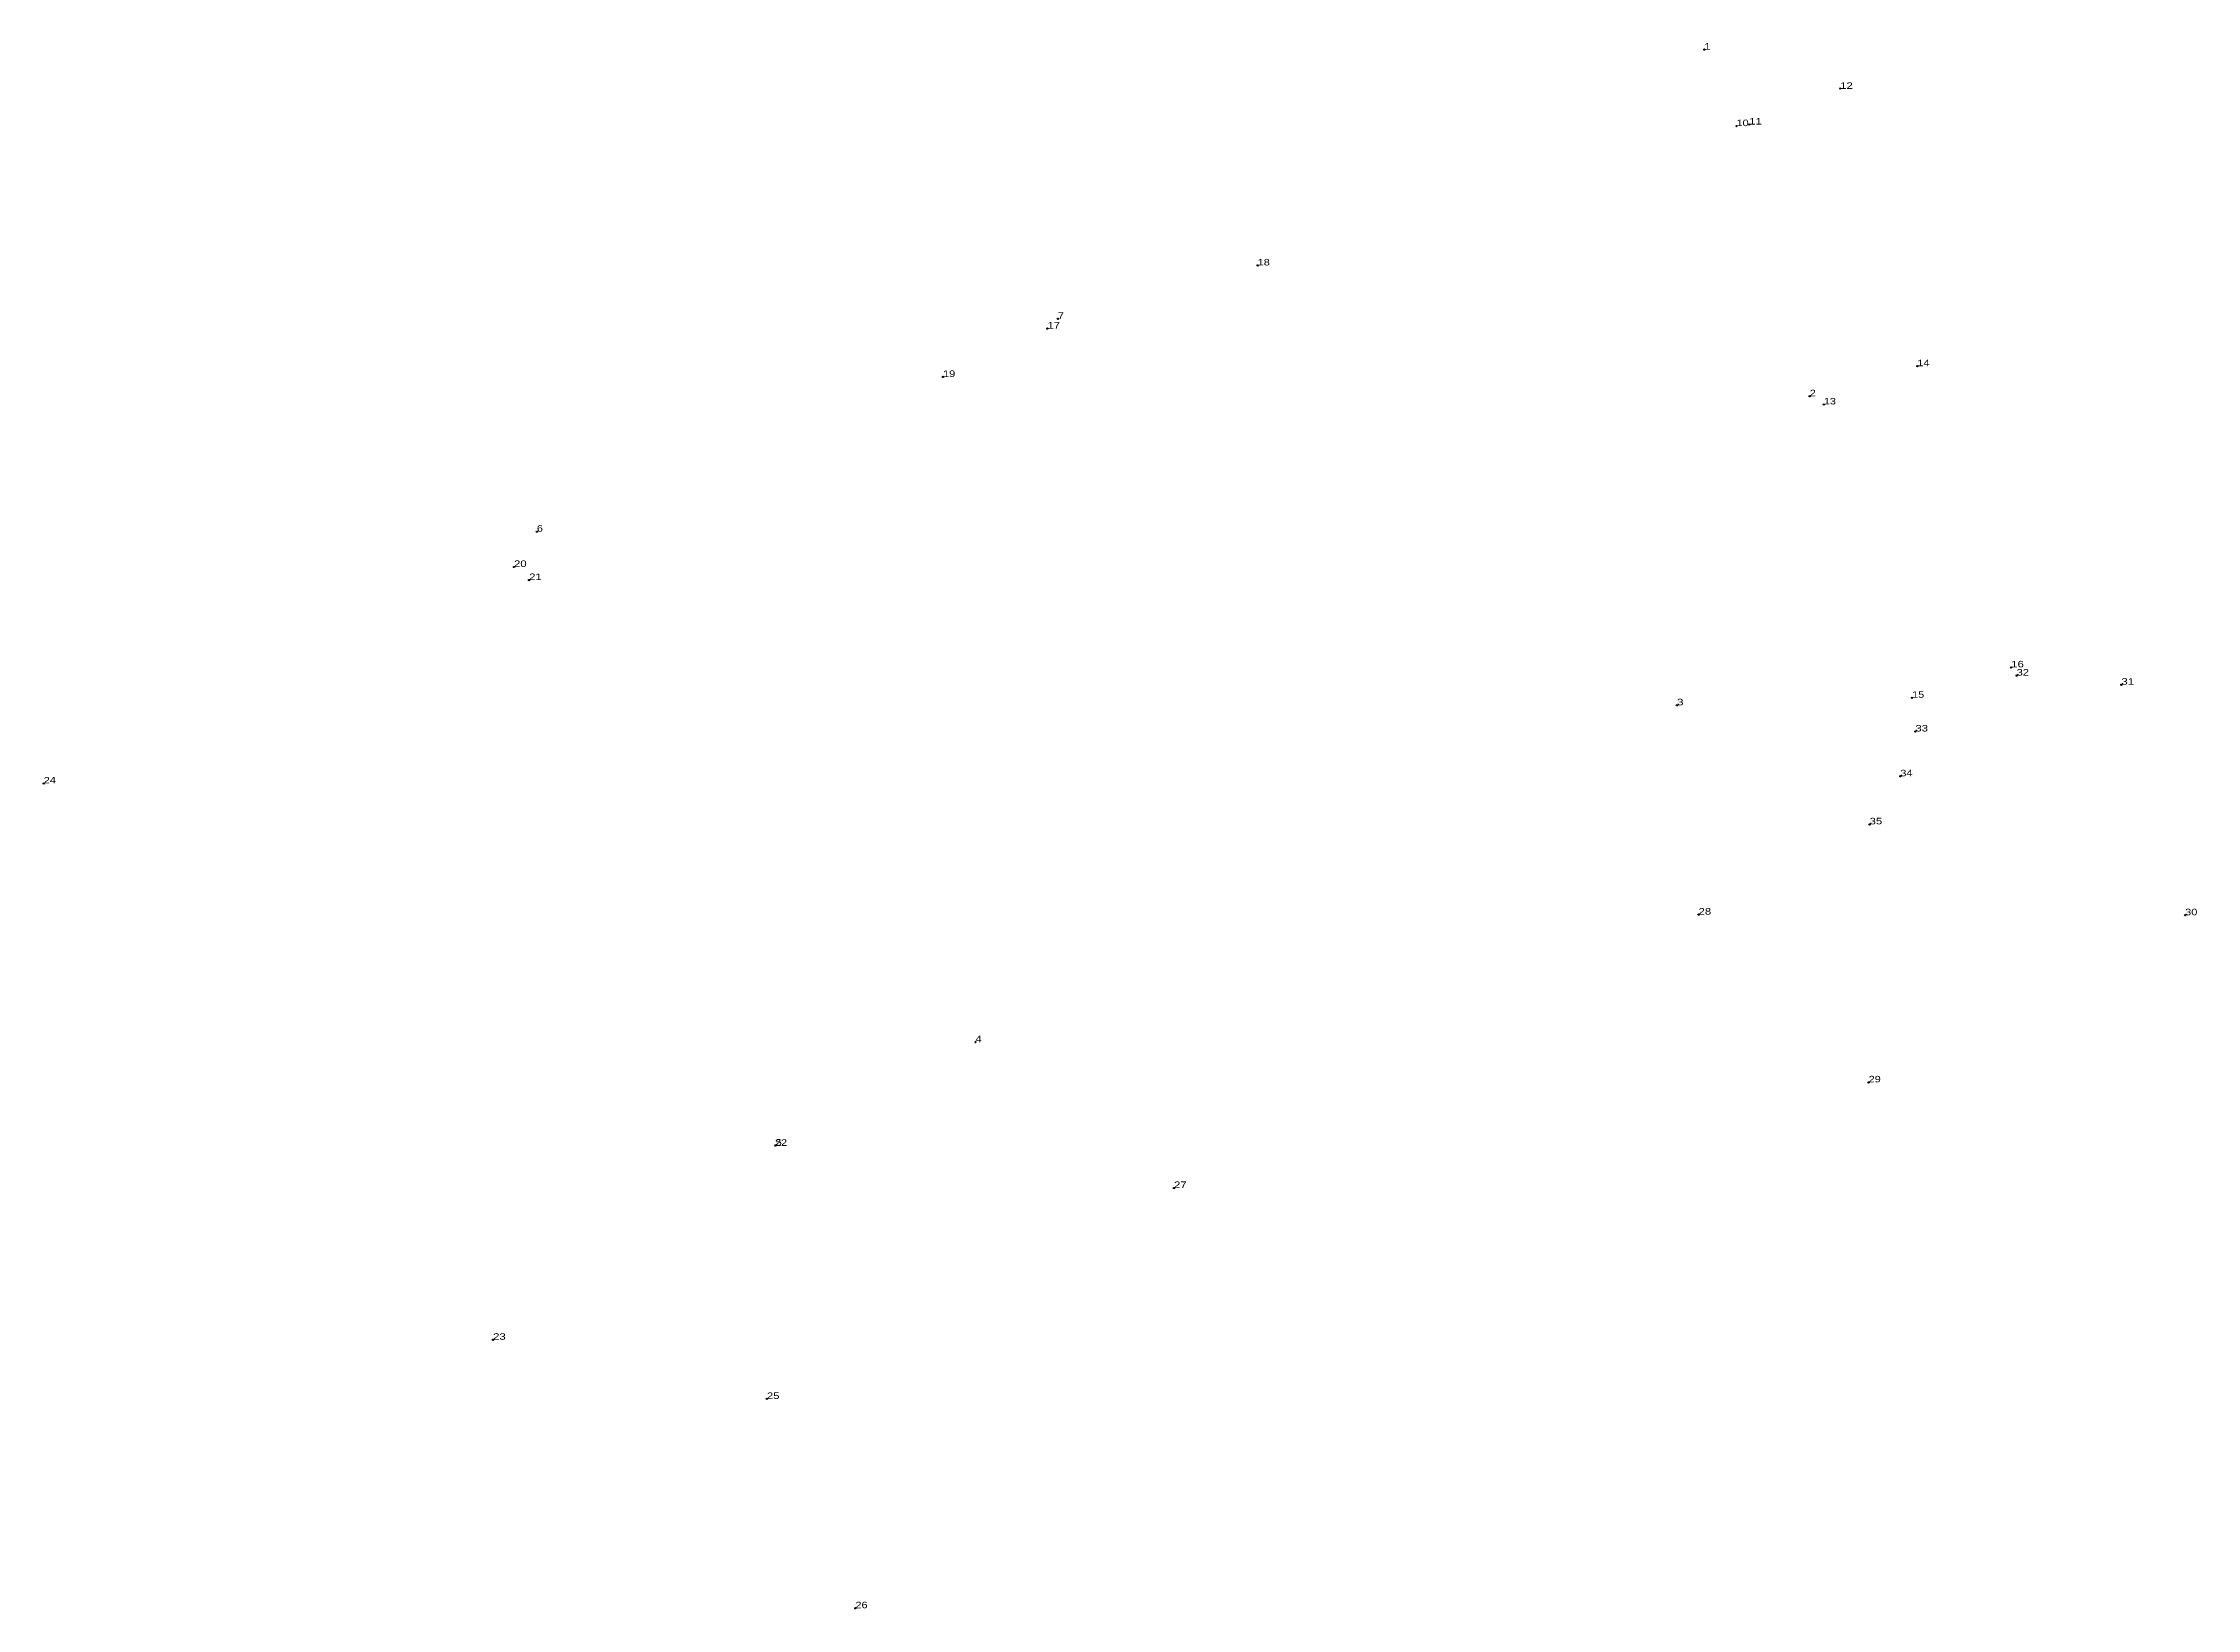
# Model space of a CAD drawing. Header units: metres. Extents: x 536853 to 555430, y 1835929 to 1840327.
# Drawn here: x 551793.9 to 551859.7, y 1839331.5 to 1839379.4 of the extents above; entities that cross this region are included whole.
import ezdxf

# ---------------------------------------------------------------- set-up
doc = ezdxf.new("R2010")
doc.units = ezdxf.units.M
doc.header["$LTSCALE"] = 0.08
doc.header["$PDMODE"] = 32
doc.header["$PDSIZE"] = 0.04
doc.layers.add('12', color=7, linetype='Continuous')
doc.layers.add('7', color=7, linetype='Continuous')

msp = doc.modelspace()

# ---------------------------------------------------------------- texts
at = {"layer": '12'}
for s, width, p in [('1', 1.25, (551844.66, 1839379.22)), ('12', 1.3, (551848.81, 1839378.02)), ('10', 1.25, (551845.64, 1839376.88)), ('11', 1.3, (551846.03, 1839376.93)), ('18', 1.25, (551831, 1839372.62)), ('7', 1.25, (551824.89, 1839370.99)), ('17', 1.3, (551824.57, 1839370.69)), ('14', 1.25, (551851.17, 1839369.54)), ('19', 1.25, (551821.38, 1839369.21)), ('2', 1.25, (551847.88, 1839368.62)), ('13', 1.25, (551848.31, 1839368.37)), ('6', 1.25, (551808.96, 1839364.48)), ('20', 1.3, (551808.26, 1839363.4)), ('21', 1.3, (551808.72, 1839363)), ('16', 1.3, (551854.04, 1839360.33)), ('32', 1.25, (551854.21, 1839360.08)), ('31', 1.3, (551857.41, 1839359.8)), ('3', 1.35, (551843.82, 1839359.17)), ('15', 1.25, (551851.01, 1839359.4)), ('33', 1.3, (551851.11, 1839358.37)), ('34', 1.25, (551850.65, 1839357)), ('24', 1.25, (551793.88, 1839356.78)), ('35', 1.3, (551849.71, 1839355.53)), ('28', 1.3, (551844.48, 1839352.77)), ('30', 1.25, (551859.36, 1839352.75)), ('4', 1.25, (551822.37, 1839348.87)), ('29', 1.25, (551849.68, 1839347.64)), ('22', 1.25, (551816.24, 1839345.7)), ('5', 1.25, (551816.26, 1839345.71)), ('27', 1.3, (551828.44, 1839344.41)), ('23', 1.3, (551807.62, 1839339.77)), ('25', 1.3, (551815.99, 1839337.96)), ('26', 1.25, (551818.7, 1839331.56))]:
    msp.add_text(s, height=0.2, dxfattribs=dict(at, width=width)).set_placement(p)

# ---------------------------------------------------------------- linework, layer by layer
at = {"layer": '7'}
for p in [(551844.66, 1839379.22), (551848.81, 1839378.03), (551845.64, 1839376.88), (551846.03, 1839376.93), (551831, 1839372.62), (551824.89, 1839370.99), (551824.57, 1839370.69), (551821.38, 1839369.21), (551851.17, 1839369.54), (551847.88, 1839368.62), (551848.31, 1839368.37), (551808.96, 1839364.48), (551808.26, 1839363.4), (551808.72, 1839363), (551854.04, 1839360.33), (551854.21, 1839360.08), (551857.41, 1839359.8), (551843.82, 1839359.17), (551851.01, 1839359.4), (551851.11, 1839358.37), (551793.88, 1839356.78), (551850.65, 1839357), (551849.71, 1839355.53), (551844.48, 1839352.77), (551859.36, 1839352.75), (551822.37, 1839348.87), (551849.68, 1839347.64), (551816.25, 1839345.71), (551816.26, 1839345.71), (551828.44, 1839344.41), (551807.62, 1839339.77), (551815.99, 1839337.96), (551818.7, 1839331.56)]:
    msp.add_point(p, dxfattribs=at)

msp.set_redraw_order([(e.dxf.handle, doc.entitydb.next_handle()) for e in msp.query("TEXT MTEXT ATTDEF DIMENSION ARC_DIMENSION")])  # texts and dimensions are drawn at this point

doc.saveas('drawing.dxf')
